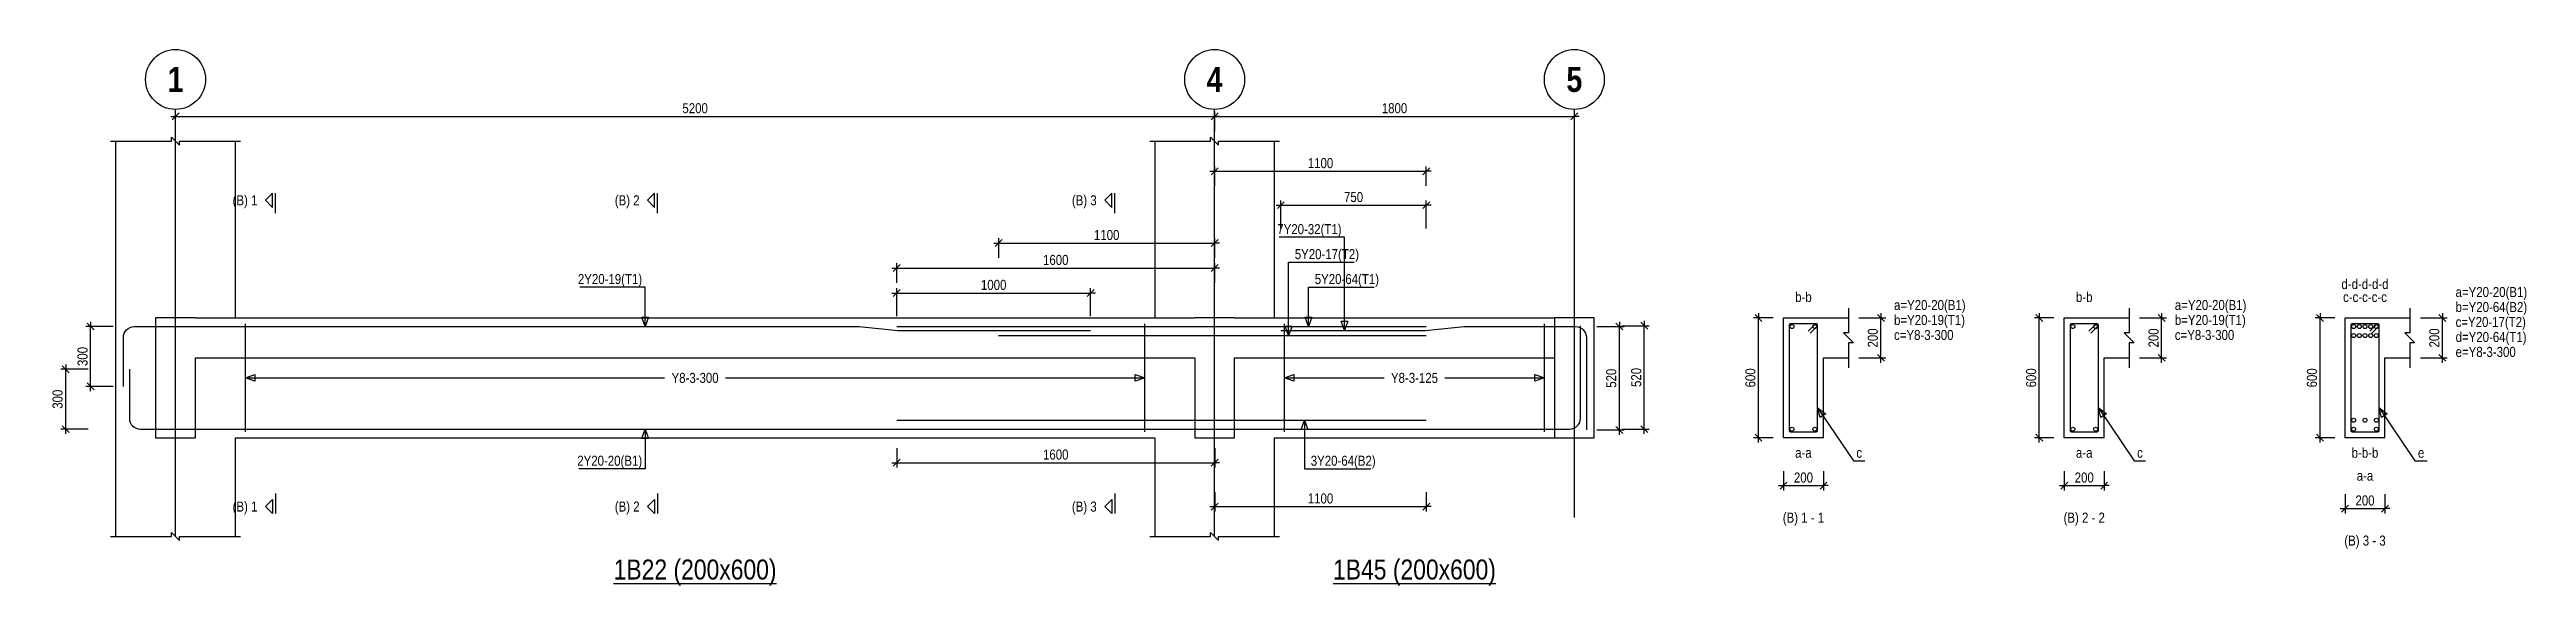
# Model space of a CAD drawing. Extents: x 0 to 206258, y -403073 to 0.
# Drawn here: x 46082 to 70873, y -291534 to -286164 of the extents above; entities that cross this region are included whole.
import ezdxf
from ezdxf.enums import TextEntityAlignment as Align
from ezdxf.lldxf.tags import DXFTag

# ---------------------------------------------------------------- set-up
doc = ezdxf.new("R2010")
doc.units = 0
doc.header["$LTSCALE"] = 1000
for name, color, linetype in [('Axis Circle(Dir 2)', 150, 'Continuous'), ('Axis Label(Dir 1)', 7, 'Continuous'), ('Axis Line(Dir 2)', 150, 'CENTER2'), ('Break Line', 5, 'Continuous'), ('Dimension Line', 5, 'Continuous'), ('Front Elevation Line', 40, 'Continuous'), ('Leader Line', 5, 'Continuous'), ('Link Line', 3, 'Continuous'), ('Rebar Label', 6, 'Continuous'), ('Rebar Line', 7, 'Continuous'), ('Section Label', 1, 'Continuous'), ('Section Line', 1, 'Continuous'), ('Top Rebar Label', 6, 'Continuous'), ('Top Rebar Line', 7, 'Continuous')]:
    doc.layers.add(name, color=color, linetype=linetype)
for name, color, linetype, true_color in [('Back Elevation Line', 191, 'HIDDEN2', 0xd4aaff), ('Beam Label(D)', 94, 'Continuous', 0x008100), ('Beam Line(D)', 112, 'Continuous', 0x00bd5e), ('Link Label', 94, 'Continuous', 0x008100)]:
    doc.layers.add(name, color=color, linetype=linetype, true_color=true_color)
doc.styles.add('Axis Label(Dir 1)', font='ARIALNB.TTF', dxfattribs={"height": 250})
doc.styles.add('Beam Label(D)', font='ARIALN.TTF', dxfattribs={"height": 200})
doc.styles.add('Dimension Text', font='ARIALN.TTF', dxfattribs={"height": 100})
doc.styles.add('Link Label', font='ARIALN.TTF', dxfattribs={"height": 100})
doc.styles.add('Rebar Label', font='ARIALN.TTF', dxfattribs={"height": 100})
doc.styles.add('Section Label', font='ARIALN.TTF', dxfattribs={"height": 100})
doc.styles.add('Top Rebar Label', font='ARIALN.TTF', dxfattribs={"height": 100})
tags = doc.linetypes.add('CENTER2', pattern=[1.125, 0.75, -0.125, 0.125, -0.125]).pattern_tags.tags
tags[10:11] = [DXFTag(74, 4), DXFTag(75, 0), DXFTag(340, '0'), DXFTag(46, 0.0), DXFTag(50, 0.0), DXFTag(44, 0.0), DXFTag(45, 0.0)]
tags[8:9] = [DXFTag(74, 4), DXFTag(75, 0), DXFTag(340, '0'), DXFTag(46, 0.0), DXFTag(50, 0.0), DXFTag(44, 0.0), DXFTag(45, 0.0)]
tags[6:7] = [DXFTag(74, 4), DXFTag(75, 0), DXFTag(340, '0'), DXFTag(46, 0.0), DXFTag(50, 0.0), DXFTag(44, 0.0), DXFTag(45, 0.0)]
tags[4:5] = [DXFTag(74, 4), DXFTag(75, 0), DXFTag(340, '0'), DXFTag(46, 0.0), DXFTag(50, 0.0), DXFTag(44, 0.0), DXFTag(45, 0.0)]
tags = doc.linetypes.add('HIDDEN2', pattern=[0.1875, 0.125, -0.0625]).pattern_tags.tags
tags[6:7] = [DXFTag(74, 4), DXFTag(75, 0), DXFTag(340, '0'), DXFTag(46, 0.0), DXFTag(50, 0.0), DXFTag(44, 0.0), DXFTag(45, 0.0)]
tags[4:5] = [DXFTag(74, 4), DXFTag(75, 0), DXFTag(340, '0'), DXFTag(46, 0.0), DXFTag(50, 0.0), DXFTag(44, 0.0), DXFTag(45, 0.0)]
doc.dimstyles.new('BEAM', dxfattribs={"dimtxt": 100, "dimasz": 30, "dimexe": 48.3, "dimexo": 103.5, "dimgap": 30, "dimtad": 1, "dimtoh": 1, "dimdec": 1, "dimlfac": 0.5, "dimdsep": 46, "dimtxsty": 'Dimension Text', "dimblk": 'PCDIM_TICK', "dimcen": 0.09, "dimclrd": 5, "dimclre": 5, "dimclrt": 5, "dimadec": 1, "dimazin": 0, "dimtp": 1, "dimtm": 1, "dimtfac": 1, "dimtdec": 4, "dimtofl": 0, "dimtmove": 0, "dimatfit": 3, "dimfxl": 1, "dimtolj": 1, "dimtzin": 0, "dimarcsym": 0})

msp = doc.modelspace()

# ---------------------------------------------------------------- texts
at = {"layer": 'Axis Label(Dir 1)', "transparency": 33554687, "style": 'Axis Label(Dir 1)'}
for s, p in [('1', (47343.647, -286464.284)), ('4', (57743.647, -286464.284)), ('5', (61343.647, -286464.284))]:
    msp.add_text(s, height=250, dxfattribs=at).set_placement(p, align=Align.MIDDLE_CENTER)
at = {"layer": 'Beam Label(D)', "transparency": 33554687, "style": 'Beam Label(D)'}
for s, p in [('%%U1B22 (200x600)', (52543.647, -291274.284)), ('%%U1B45 (200x600)', (59743.647, -291274.284))]:
    msp.add_text(s, height=200, dxfattribs=at).set_placement(p, align=Align.TOP_CENTER)
at = {"layer": 'Link Label', "transparency": 33554687, "style": 'Link Label'}
for s, p in [(' c=Y8-3-300', (64511.646, -289074.284)), (' c=Y8-3-300', (67321.885, -289074.284)), (' e=Y8-3-300', (70132.124, -289244.284)), ('c', (64166.646, -290254.284)), ('c', (66976.885, -290254.284)), ('e', (69787.124, -290254.284))]:
    msp.add_text(s, height=100, dxfattribs=at).set_placement(p)
for s, p in [('Y8-3-300', (52543.646, -289454.284)), ('Y8-3-125', (59743.647, -289454.284))]:
    msp.add_text(s, height=100, dxfattribs=at).set_placement(p, align=Align.MIDDLE_CENTER)
at = {"layer": 'Rebar Label', "transparency": 33554687, "style": 'Rebar Label'}
for s, p in [('d-d-d-d-d', (69257.124, -288594.284)), ('b-b', (63636.646, -288724.284)), ('b-b', (66446.885, -288724.284)), ('c-c-c-c-c', (69257.124, -288724.284)), ('a-a', (63636.646, -290284.284)), ('a-a', (66446.885, -290284.284)), ('b-b-b', (69257.124, -290284.284)), ('a-a', (69257.124, -290514.284))]:
    msp.add_text(s, height=100, dxfattribs=at).set_placement(p, align=Align.BOTTOM_CENTER)
for s, p in [(' a=Y20-20(B1)', (70132.124, -288644.284)), (' a=Y20-20(B1)', (64511.646, -288774.284)), (' a=Y20-20(B1)', (67321.885, -288774.284)), (' b=Y20-64(B2)', (70132.124, -288794.284)), (' 3Y20-64(B2)', (58673.647, -290334.284))]:
    msp.add_text(s, height=100, dxfattribs=at).set_placement(p)
msp.add_text(' 2Y20-20(B1)', height=100, dxfattribs=at).set_placement((52013.646, -290334.284), align=Align.RIGHT)
at = {"layer": 'Section Label', "transparency": 33554687, "style": 'Section Label'}
for s, p in [('(B) 1', (48162.936, -287674.994)), ('(B) 2', (51987.936, -287674.994)), ('(B) 3', (56562.935, -287674.994)), ('(B) 1', (48162.936, -290743.573)), ('(B) 2', (51987.936, -290743.573)), ('(B) 3', (56562.935, -290743.573))]:
    msp.add_text(s, height=100, dxfattribs=at).set_placement(p, align=Align.MIDDLE_RIGHT)
for s, p in [('(B) 1 - 1', (63636.646, -290934.284)), ('(B) 2 - 2', (66446.885, -290934.284)), ('(B) 3 - 3', (69257.124, -291164.284))]:
    msp.add_text(s, height=100, dxfattribs=at).set_placement(p, align=Align.BOTTOM_CENTER)
at = {"layer": 'Top Rebar Label', "transparency": 33554687, "style": 'Top Rebar Label'}
for s, p in [(' 7Y20-32(T1)', (59013.646, -288014.284)), (' 2Y20-19(T1)', (52013.646, -288514.284))]:
    msp.add_text(s, height=100, dxfattribs=at).set_placement(p, align=Align.RIGHT)
for s, p in [(' 5Y20-17(T2)', (58513.647, -288264.284)), (' 5Y20-64(T1)', (58713.647, -288514.284)), (' b=Y20-19(T1)', (64511.646, -288924.284)), (' b=Y20-19(T1)', (67321.885, -288924.284)), (' c=Y20-17(T2)', (70132.124, -288944.284)), (' d=Y20-64(T1)', (70132.124, -289094.284))]:
    msp.add_text(s, height=100, dxfattribs=at).set_placement(p)

# ---------------------------------------------------------------- blocks, each defined once
blk = doc.blocks.new('PCDIM_TICK')
at = {"layer": 'Dimension Line', "color": 0, "transparency": 33554687}
for p, q in [((1.15, 1.15), (-1.15, -1.15)), ((1.61, 0), (0, 0))]:
    blk.add_line(p, q, dxfattribs=at)
blk = doc.blocks.new('*U3606')
at = {"layer": 'Dimension Line', "color": 5, "true_color": 0x0000ff, "transparency": 16777216}
for p, q in [((54562, -288837), (54562, -288556)), ((56502, -288837), (56502, -288556)), ((54562, -288604), (56502, -288604))]:
    blk.add_line(p, q, dxfattribs=at)
at = {"layer": 'Dimension Line', "color": 5, "true_color": 0x0000ff, "transparency": 16777216, "xscale": 30, "yscale": 30, "rotation": 180.0000000000004}
blk.add_blockref('PCDIM_TICK', (54562, -288604), dxfattribs=at)
at = {"layer": 'Dimension Line', "color": 5, "true_color": 0x0000ff, "transparency": 16777216, "xscale": 30, "yscale": 30}
blk.add_blockref('PCDIM_TICK', (56502, -288604), dxfattribs=at)
at = {"layer": 'Dimension Line', "color": 5, "true_color": 0x0000ff, "transparency": 16777216, "insert": (55532, -288574), "char_height": 100, "width": 238.4, "attachment_point": 8, "style": 'Dimension Text'}
blk.add_mtext('1000', dxfattribs=at)
blk = doc.blocks.new('*U3607')
at = {"layer": 'Dimension Line', "color": 5, "true_color": 0x0000ff, "transparency": 16777216}
for p, q in [((54562, -288501), (54562, -288306)), ((57744, -288501), (57744, -288306)), ((54562, -288354), (57744, -288354))]:
    blk.add_line(p, q, dxfattribs=at)
at = {"layer": 'Dimension Line', "color": 5, "true_color": 0x0000ff, "transparency": 16777216, "xscale": 30, "yscale": 30, "rotation": 180.0000000000004}
blk.add_blockref('PCDIM_TICK', (54562, -288354), dxfattribs=at)
at = {"layer": 'Dimension Line', "color": 5, "true_color": 0x0000ff, "transparency": 16777216, "xscale": 30, "yscale": 30}
blk.add_blockref('PCDIM_TICK', (57744, -288354), dxfattribs=at)
at = {"layer": 'Dimension Line', "color": 5, "true_color": 0x0000ff, "transparency": 16777216, "insert": (56153, -288324), "char_height": 100, "width": 238.4, "attachment_point": 8, "style": 'Dimension Text'}
blk.add_mtext('1600', dxfattribs=at)
blk = doc.blocks.new('*U3608')
at = {"layer": 'Dimension Line', "color": 5, "true_color": 0x0000ff, "transparency": 16777216}
for p, q in [((55582, -288251), (55582, -288056)), ((57744, -288251), (57744, -288056)), ((55582, -288104), (57744, -288104))]:
    blk.add_line(p, q, dxfattribs=at)
at = {"layer": 'Dimension Line', "color": 5, "true_color": 0x0000ff, "transparency": 16777216, "xscale": 30, "yscale": 30, "rotation": 180.0000000000004}
blk.add_blockref('PCDIM_TICK', (55582, -288104), dxfattribs=at)
at = {"layer": 'Dimension Line', "color": 5, "true_color": 0x0000ff, "transparency": 16777216, "xscale": 30, "yscale": 30}
blk.add_blockref('PCDIM_TICK', (57744, -288104), dxfattribs=at)
at = {"layer": 'Dimension Line', "color": 5, "true_color": 0x0000ff, "transparency": 16777216, "insert": (56663, -288074), "char_height": 100, "width": 238.4, "attachment_point": 8, "style": 'Dimension Text'}
blk.add_mtext('1100', dxfattribs=at)
blk = doc.blocks.new('*U3609')
at = {"layer": 'Dimension Line', "color": 5, "true_color": 0x0000ff, "transparency": 16777216}
for p, q in [((54562, -290158), (54562, -290353)), ((57744, -290158), (57744, -290353)), ((54562, -290304), (57744, -290304))]:
    blk.add_line(p, q, dxfattribs=at)
at = {"layer": 'Dimension Line', "color": 5, "true_color": 0x0000ff, "transparency": 16777216, "xscale": 30, "yscale": 30, "rotation": 180.0000000000004}
blk.add_blockref('PCDIM_TICK', (54562, -290304), dxfattribs=at)
at = {"layer": 'Dimension Line', "color": 5, "true_color": 0x0000ff, "transparency": 16777216, "xscale": 30, "yscale": 30}
blk.add_blockref('PCDIM_TICK', (57744, -290304), dxfattribs=at)
at = {"layer": 'Dimension Line', "color": 5, "true_color": 0x0000ff, "transparency": 16777216, "insert": (56153, -290274), "char_height": 100, "width": 238.4, "attachment_point": 8, "style": 'Dimension Text'}
blk.add_mtext('1600', dxfattribs=at)
blk = doc.blocks.new('*U3610')
at = {"layer": 'Dimension Line', "color": 5, "true_color": 0x0000ff, "transparency": 16777216}
for p, q in [((46718, -288940), (46445, -288940)), ((46494, -289540), (46494, -288940)), ((46718, -289540), (46445, -289540))]:
    blk.add_line(p, q, dxfattribs=at)
at = {"layer": 'Dimension Line', "color": 5, "true_color": 0x0000ff, "transparency": 16777216, "xscale": 30, "yscale": 30}
for p, rotation in [((46494, -288940), 89.99999999999447), ((46494, -289540), 269.9999999999834)]:
    blk.add_blockref('PCDIM_TICK', p, dxfattribs=dict(at, rotation=rotation))
at = {"layer": 'Dimension Line', "color": 5, "true_color": 0x0000ff, "transparency": 16777216, "insert": (46464, -289240), "char_height": 100, "width": 181.5, "attachment_point": 8, "rotation": 90, "style": 'Dimension Text'}
blk.add_mtext('300', dxfattribs=at)
blk = doc.blocks.new('*U3611')
at = {"layer": 'Dimension Line', "color": 5, "true_color": 0x0000ff, "transparency": 16777216}
for p, q in [((46468, -289368), (46195, -289368)), ((46244, -289968), (46244, -289368)), ((46468, -289968), (46195, -289968))]:
    blk.add_line(p, q, dxfattribs=at)
at = {"layer": 'Dimension Line', "color": 5, "true_color": 0x0000ff, "transparency": 16777216, "xscale": 30, "yscale": 30}
for p, rotation in [((46244, -289368), 89.99999999999447), ((46244, -289968), 269.9999999999834)]:
    blk.add_blockref('PCDIM_TICK', p, dxfattribs=dict(at, rotation=rotation))
at = {"layer": 'Dimension Line', "color": 5, "true_color": 0x0000ff, "transparency": 16777216, "insert": (46214, -289668), "char_height": 100, "width": 181.5, "attachment_point": 8, "rotation": 90, "style": 'Dimension Text'}
blk.add_mtext('300', dxfattribs=at)
blk = doc.blocks.new('*U3612')
at = {"layer": 'Dimension Line', "color": 5, "true_color": 0x0000ff, "transparency": 16777216}
for p, q in [((47344, -286981), (47344, -286786)), ((57744, -286981), (57744, -286786)), ((47344, -286834), (57744, -286834))]:
    blk.add_line(p, q, dxfattribs=at)
at = {"layer": 'Dimension Line', "color": 5, "true_color": 0x0000ff, "transparency": 16777216, "xscale": 30, "yscale": 30, "rotation": 180.0000000000004}
blk.add_blockref('PCDIM_TICK', (47344, -286834), dxfattribs=at)
at = {"layer": 'Dimension Line', "color": 5, "true_color": 0x0000ff, "transparency": 16777216, "xscale": 30, "yscale": 30}
blk.add_blockref('PCDIM_TICK', (57744, -286834), dxfattribs=at)
at = {"layer": 'Dimension Line', "color": 5, "true_color": 0x0000ff, "transparency": 16777216, "insert": (52544, -286804), "char_height": 100, "width": 245.98, "attachment_point": 8, "style": 'Dimension Text'}
blk.add_mtext('5200', dxfattribs=at)
blk = doc.blocks.new('*U3622')
at = {"layer": 'Dimension Line', "color": 5, "true_color": 0x0000ff, "transparency": 16777216}
for p, q in [((58406, -287957), (58406, -287676)), ((58406, -287724), (59862, -287724)), ((59862, -287957), (59862, -287676))]:
    blk.add_line(p, q, dxfattribs=at)
at = {"layer": 'Dimension Line', "color": 5, "true_color": 0x0000ff, "transparency": 16777216, "xscale": 30, "yscale": 30, "rotation": 180.0000000000004}
blk.add_blockref('PCDIM_TICK', (58406, -287724), dxfattribs=at)
at = {"layer": 'Dimension Line', "color": 5, "true_color": 0x0000ff, "transparency": 16777216, "xscale": 30, "yscale": 30}
blk.add_blockref('PCDIM_TICK', (59862, -287724), dxfattribs=at)
at = {"layer": 'Dimension Line', "color": 5, "true_color": 0x0000ff, "transparency": 16777216, "insert": (59134, -287694), "char_height": 100, "width": 180.83, "attachment_point": 8, "style": 'Dimension Text'}
blk.add_mtext('750', dxfattribs=at)
blk = doc.blocks.new('*U3623')
at = {"layer": 'Dimension Line', "color": 5, "true_color": 0x0000ff, "transparency": 16777216}
for p, q in [((57744, -287531), (57744, -287336)), ((57744, -287384), (59862, -287384)), ((59862, -287531), (59862, -287336))]:
    blk.add_line(p, q, dxfattribs=at)
at = {"layer": 'Dimension Line', "color": 5, "true_color": 0x0000ff, "transparency": 16777216, "xscale": 30, "yscale": 30, "rotation": 180.0000000000004}
blk.add_blockref('PCDIM_TICK', (57744, -287384), dxfattribs=at)
at = {"layer": 'Dimension Line', "color": 5, "true_color": 0x0000ff, "transparency": 16777216, "xscale": 30, "yscale": 30}
blk.add_blockref('PCDIM_TICK', (59862, -287384), dxfattribs=at)
at = {"layer": 'Dimension Line', "color": 5, "true_color": 0x0000ff, "transparency": 16777216, "insert": (58803, -287354), "char_height": 100, "width": 238.4, "attachment_point": 8, "style": 'Dimension Text'}
blk.add_mtext('1100', dxfattribs=at)
blk = doc.blocks.new('*U3624')
at = {"layer": 'Dimension Line', "color": 5, "true_color": 0x0000ff, "transparency": 16777216}
for p, q in [((57744, -290598), (57744, -290793)), ((57744, -290744), (59862, -290744)), ((59862, -290598), (59862, -290793))]:
    blk.add_line(p, q, dxfattribs=at)
at = {"layer": 'Dimension Line', "color": 5, "true_color": 0x0000ff, "transparency": 16777216, "xscale": 30, "yscale": 30, "rotation": 180.0000000000004}
blk.add_blockref('PCDIM_TICK', (57744, -290744), dxfattribs=at)
at = {"layer": 'Dimension Line', "color": 5, "true_color": 0x0000ff, "transparency": 16777216, "xscale": 30, "yscale": 30}
blk.add_blockref('PCDIM_TICK', (59862, -290744), dxfattribs=at)
at = {"layer": 'Dimension Line', "color": 5, "true_color": 0x0000ff, "transparency": 16777216, "insert": (58803, -290714), "char_height": 100, "width": 238.4, "attachment_point": 8, "style": 'Dimension Text'}
blk.add_mtext('1100', dxfattribs=at)
blk = doc.blocks.new('*U3625')
at = {"layer": 'Dimension Line', "color": 5, "true_color": 0x0000ff, "transparency": 16777216}
for p, q in [((61569, -288940), (61842, -288940)), ((61794, -289976), (61794, -288940)), ((61569, -289976), (61842, -289976))]:
    blk.add_line(p, q, dxfattribs=at)
at = {"layer": 'Dimension Line', "color": 5, "true_color": 0x0000ff, "transparency": 16777216, "xscale": 30, "yscale": 30}
for p, rotation in [((61794, -288940), 89.99999999999447), ((61794, -289976), 269.9999999999834)]:
    blk.add_blockref('PCDIM_TICK', p, dxfattribs=dict(at, rotation=rotation))
at = {"layer": 'Dimension Line', "color": 5, "true_color": 0x0000ff, "transparency": 16777216, "insert": (61764, -289458), "char_height": 100, "width": 181.5, "attachment_point": 8, "rotation": 90, "style": 'Dimension Text'}
blk.add_mtext('520', dxfattribs=at)
blk = doc.blocks.new('*U3626')
at = {"layer": 'Dimension Line', "color": 5, "true_color": 0x0000ff, "transparency": 16777216}
for p, q in [((61819, -288932), (62092, -288932)), ((62044, -289968), (62044, -288932)), ((61819, -289968), (62092, -289968))]:
    blk.add_line(p, q, dxfattribs=at)
at = {"layer": 'Dimension Line', "color": 5, "true_color": 0x0000ff, "transparency": 16777216, "xscale": 30, "yscale": 30}
for p, rotation in [((62044, -288932), 89.99999999999447), ((62044, -289968), 269.9999999999834)]:
    blk.add_blockref('PCDIM_TICK', p, dxfattribs=dict(at, rotation=rotation))
at = {"layer": 'Dimension Line', "color": 5, "true_color": 0x0000ff, "transparency": 16777216, "insert": (62014, -289450), "char_height": 100, "width": 181.5, "attachment_point": 8, "rotation": 90, "style": 'Dimension Text'}
blk.add_mtext('520', dxfattribs=at)
blk = doc.blocks.new('*U3627')
at = {"layer": 'Dimension Line', "color": 5, "true_color": 0x0000ff, "transparency": 16777216}
for p, q in [((57744, -286981), (57744, -286786)), ((61344, -286981), (61344, -286786)), ((57744, -286834), (61344, -286834))]:
    blk.add_line(p, q, dxfattribs=at)
at = {"layer": 'Dimension Line', "color": 5, "true_color": 0x0000ff, "transparency": 16777216, "xscale": 30, "yscale": 30, "rotation": 180.0000000000004}
blk.add_blockref('PCDIM_TICK', (57744, -286834), dxfattribs=at)
at = {"layer": 'Dimension Line', "color": 5, "true_color": 0x0000ff, "transparency": 16777216, "xscale": 30, "yscale": 30}
blk.add_blockref('PCDIM_TICK', (61344, -286834), dxfattribs=at)
at = {"layer": 'Dimension Line', "color": 5, "true_color": 0x0000ff, "transparency": 16777216, "insert": (59544, -286804), "char_height": 100, "width": 238.4, "attachment_point": 8, "style": 'Dimension Text'}
blk.add_mtext('1800', dxfattribs=at)
blk = doc.blocks.new('*U3613')
at = {"layer": 'Dimension Line', "color": 5, "true_color": 0x0000ff, "transparency": 16777216}
for p, q in [((64190, -288854), (64460, -288854)), ((64412, -289254), (64412, -288854)), ((64190, -289254), (64460, -289254))]:
    blk.add_line(p, q, dxfattribs=at)
at = {"layer": 'Dimension Line', "color": 5, "true_color": 0x0000ff, "transparency": 16777216, "xscale": 30, "yscale": 30}
for p, rotation in [((64412, -288854), 89.99999999999447), ((64412, -289254), 269.9999999999834)]:
    blk.add_blockref('PCDIM_TICK', p, dxfattribs=dict(at, rotation=rotation))
at = {"layer": 'Dimension Line', "color": 5, "true_color": 0x0000ff, "transparency": 16777216, "insert": (64382, -289054), "char_height": 100, "width": 182.77, "attachment_point": 8, "rotation": 90, "style": 'Dimension Text'}
blk.add_mtext('200', dxfattribs=at)
blk = doc.blocks.new('*U3614')
at = {"layer": 'Dimension Line', "color": 5, "true_color": 0x0000ff, "transparency": 16777216}
for p, q in [((63333, -288854), (63138, -288854)), ((63187, -290054), (63187, -288854)), ((63333, -290054), (63138, -290054))]:
    blk.add_line(p, q, dxfattribs=at)
at = {"layer": 'Dimension Line', "color": 5, "true_color": 0x0000ff, "transparency": 16777216, "xscale": 30, "yscale": 30}
for p, rotation in [((63187, -288854), 89.99999999999447), ((63187, -290054), 269.9999999999834)]:
    blk.add_blockref('PCDIM_TICK', p, dxfattribs=dict(at, rotation=rotation))
at = {"layer": 'Dimension Line', "color": 5, "true_color": 0x0000ff, "transparency": 16777216, "insert": (63157, -289454), "char_height": 100, "width": 181.97, "attachment_point": 8, "rotation": 90, "style": 'Dimension Text'}
blk.add_mtext('600', dxfattribs=at)
blk = doc.blocks.new('*U3615')
at = {"layer": 'Dimension Line', "color": 5, "true_color": 0x0000ff, "transparency": 16777216}
for p, q in [((63437, -290388), (63437, -290583)), ((63437, -290534), (63837, -290534)), ((63837, -290388), (63837, -290583))]:
    blk.add_line(p, q, dxfattribs=at)
at = {"layer": 'Dimension Line', "color": 5, "true_color": 0x0000ff, "transparency": 16777216, "xscale": 30, "yscale": 30, "rotation": 180.0000000000004}
blk.add_blockref('PCDIM_TICK', (63437, -290534), dxfattribs=at)
at = {"layer": 'Dimension Line', "color": 5, "true_color": 0x0000ff, "transparency": 16777216, "xscale": 30, "yscale": 30}
blk.add_blockref('PCDIM_TICK', (63837, -290534), dxfattribs=at)
at = {"layer": 'Dimension Line', "color": 5, "true_color": 0x0000ff, "transparency": 16777216, "insert": (63637, -290504), "char_height": 100, "width": 182.77, "attachment_point": 8, "style": 'Dimension Text'}
blk.add_mtext('200', dxfattribs=at)
blk = doc.blocks.new('*U3616')
at = {"layer": 'Dimension Line', "color": 5, "true_color": 0x0000ff, "transparency": 16777216}
for p, q in [((67000, -288854), (67270, -288854)), ((67222, -289254), (67222, -288854)), ((67000, -289254), (67270, -289254))]:
    blk.add_line(p, q, dxfattribs=at)
at = {"layer": 'Dimension Line', "color": 5, "true_color": 0x0000ff, "transparency": 16777216, "xscale": 30, "yscale": 30}
for p, rotation in [((67222, -288854), 89.99999999999447), ((67222, -289254), 269.9999999999834)]:
    blk.add_blockref('PCDIM_TICK', p, dxfattribs=dict(at, rotation=rotation))
at = {"layer": 'Dimension Line', "color": 5, "true_color": 0x0000ff, "transparency": 16777216, "insert": (67192, -289054), "char_height": 100, "width": 182.77, "attachment_point": 8, "rotation": 90, "style": 'Dimension Text'}
blk.add_mtext('200', dxfattribs=at)
blk = doc.blocks.new('*U3617')
at = {"layer": 'Dimension Line', "color": 5, "true_color": 0x0000ff, "transparency": 16777216}
for p, q in [((66143, -288854), (65949, -288854)), ((65997, -290054), (65997, -288854)), ((66143, -290054), (65949, -290054))]:
    blk.add_line(p, q, dxfattribs=at)
at = {"layer": 'Dimension Line', "color": 5, "true_color": 0x0000ff, "transparency": 16777216, "xscale": 30, "yscale": 30}
for p, rotation in [((65997, -288854), 89.99999999999447), ((65997, -290054), 269.9999999999834)]:
    blk.add_blockref('PCDIM_TICK', p, dxfattribs=dict(at, rotation=rotation))
at = {"layer": 'Dimension Line', "color": 5, "true_color": 0x0000ff, "transparency": 16777216, "insert": (65967, -289454), "char_height": 100, "width": 181.97, "attachment_point": 8, "rotation": 90, "style": 'Dimension Text'}
blk.add_mtext('600', dxfattribs=at)
blk = doc.blocks.new('*U3618')
at = {"layer": 'Dimension Line', "color": 5, "true_color": 0x0000ff, "transparency": 16777216}
for p, q in [((66247, -290388), (66247, -290583)), ((66247, -290534), (66647, -290534)), ((66647, -290388), (66647, -290583))]:
    blk.add_line(p, q, dxfattribs=at)
at = {"layer": 'Dimension Line', "color": 5, "true_color": 0x0000ff, "transparency": 16777216, "xscale": 30, "yscale": 30, "rotation": 180.0000000000004}
blk.add_blockref('PCDIM_TICK', (66247, -290534), dxfattribs=at)
at = {"layer": 'Dimension Line', "color": 5, "true_color": 0x0000ff, "transparency": 16777216, "xscale": 30, "yscale": 30}
blk.add_blockref('PCDIM_TICK', (66647, -290534), dxfattribs=at)
at = {"layer": 'Dimension Line', "color": 5, "true_color": 0x0000ff, "transparency": 16777216, "insert": (66447, -290504), "char_height": 100, "width": 182.77, "attachment_point": 8, "style": 'Dimension Text'}
blk.add_mtext('200', dxfattribs=at)
blk = doc.blocks.new('*U3619')
at = {"layer": 'Dimension Line', "color": 5, "true_color": 0x0000ff, "transparency": 16777216}
for p, q in [((69811, -288854), (70080, -288854)), ((70032, -289254), (70032, -288854)), ((69811, -289254), (70080, -289254))]:
    blk.add_line(p, q, dxfattribs=at)
at = {"layer": 'Dimension Line', "color": 5, "true_color": 0x0000ff, "transparency": 16777216, "xscale": 30, "yscale": 30}
for p, rotation in [((70032, -288854), 89.99999999999447), ((70032, -289254), 269.9999999999834)]:
    blk.add_blockref('PCDIM_TICK', p, dxfattribs=dict(at, rotation=rotation))
at = {"layer": 'Dimension Line', "color": 5, "true_color": 0x0000ff, "transparency": 16777216, "insert": (70002, -289054), "char_height": 100, "width": 182.77, "attachment_point": 8, "rotation": 90, "style": 'Dimension Text'}
blk.add_mtext('200', dxfattribs=at)
blk = doc.blocks.new('*U3620')
at = {"layer": 'Dimension Line', "color": 5, "true_color": 0x0000ff, "transparency": 16777216}
for p, q in [((68954, -288854), (68759, -288854)), ((68807, -290054), (68807, -288854)), ((68954, -290054), (68759, -290054))]:
    blk.add_line(p, q, dxfattribs=at)
at = {"layer": 'Dimension Line', "color": 5, "true_color": 0x0000ff, "transparency": 16777216, "xscale": 30, "yscale": 30}
for p, rotation in [((68807, -288854), 89.99999999999447), ((68807, -290054), 269.9999999999834)]:
    blk.add_blockref('PCDIM_TICK', p, dxfattribs=dict(at, rotation=rotation))
at = {"layer": 'Dimension Line', "color": 5, "true_color": 0x0000ff, "transparency": 16777216, "insert": (68777, -289454), "char_height": 100, "width": 181.97, "attachment_point": 8, "rotation": 90, "style": 'Dimension Text'}
blk.add_mtext('600', dxfattribs=at)
blk = doc.blocks.new('*U3621')
at = {"layer": 'Dimension Line', "color": 5, "true_color": 0x0000ff, "transparency": 16777216}
for p, q in [((69057, -290618), (69057, -290813)), ((69057, -290764), (69457, -290764)), ((69457, -290618), (69457, -290813))]:
    blk.add_line(p, q, dxfattribs=at)
at = {"layer": 'Dimension Line', "color": 5, "true_color": 0x0000ff, "transparency": 16777216, "xscale": 30, "yscale": 30, "rotation": 180.0000000000004}
blk.add_blockref('PCDIM_TICK', (69057, -290764), dxfattribs=at)
at = {"layer": 'Dimension Line', "color": 5, "true_color": 0x0000ff, "transparency": 16777216, "xscale": 30, "yscale": 30}
blk.add_blockref('PCDIM_TICK', (69457, -290764), dxfattribs=at)
at = {"layer": 'Dimension Line', "color": 5, "true_color": 0x0000ff, "transparency": 16777216, "insert": (69257, -290734), "char_height": 100, "width": 182.77, "attachment_point": 8, "style": 'Dimension Text'}
blk.add_mtext('200', dxfattribs=at)

# ---------------------------------------------------------------- dimensions: what is measured, and where the dimension line sits
at = {"layer": 'Dimension Line', "transparency": 33554687}
for base, p1, p2, text, picture, middle in [((52543.647, -286834.284), (47343.647, -287084.284), (57743.647, -287084.284), '5200', '*U3612', (52543.647, -286834.284)), ((59543.647, -286834.284), (57743.647, -287084.284), (61343.647, -287084.284), '1800', '*U3627', (59543.647, -286834.284)), ((58802.646, -287384.284), (57743.646, -287634.284), (59861.647, -287634.284), '1100', '*U3623', (58802.646, -287384.284)), ((59133.646, -287724.284), (58405.646, -288060.284), (59861.647, -288060.284), '750', '*U3622', (59133.646, -287724.284)), ((56662.646, -288104.284), (55581.647, -288354.284), (57743.646, -288354.284), '1100', '*U3608', (56662.646, -288104.284)), ((56152.646, -288354.284), (54561.647, -288604.284), (57743.646, -288604.284), '1600', '*U3607', (56152.646, -288354.284)), ((55531.647, -288604.284), (54561.647, -288940.284), (56501.647, -288940.284), '1000', '*U3606', (55531.647, -288604.284)), ((56152.646, -290304.284), (54561.647, -290054.284), (57743.646, -290054.284), '1600', '*U3609', (56152.646, -290304.284)), ((63636.646, -290534.284), (63436.646, -290284.284), (63836.646, -290284.284), '200', '*U3615', (63636.646, -290534.284)), ((66446.885, -290534.284), (66246.885, -290284.284), (66646.885, -290284.284), '200', '*U3618', (66446.885, -290534.284)), ((58802.646, -290744.284), (57743.646, -290494.284), (59861.647, -290494.284), '1100', '*U3624', (58802.646, -290744.284)), ((69257.124, -290764.284), (69057.124, -290514.284), (69457.124, -290514.284), '200', '*U3621', (69257.124, -290764.284))]:
    dim = msp.add_linear_dim(base=base, p1=p1, p2=p2, text=text, dimstyle='BEAM', override={"dimscale": 1, "dimtxt": 100, "dimasz": 30, "dimexe": 48.3, "dimexo": 103.5, "dimgap": 30, "dimtad": 1, "dimtih": 0, "dimdec": 1, "dimlfac": 0.5, "dimzin": 8, "dimlunit": 2, "dimpost": '', "dimtxsty": 'Dimension Text', "dimblk": 'PCDIM_TICK', "dimse1": 0, "dimse2": 0, "dimsd2": 0, "dimclrd": 5, "dimclre": 5, "dimclrt": 5, "dimaunit": 0, "dimadec": 1, "dimazin": 0, "dimtol": 0, "dimtp": 1, "dimtm": 1, "dimtmove": 0}, dxfattribs=at)
    dim.commit()
    dim.dimension.update_dxf_attribs({"geometry": picture, "text_midpoint": middle})
for base, p1, p2, text, picture, middle in [((63186.646, -289454.284), (63436.646, -290054.284), (63436.646, -288854.284), '600', '*U3614', (63186.646, -289454.284)), ((64411.646, -289054.284), (64086.646, -289254.284), (64086.646, -288854.284), '200', '*U3613', (64411.646, -289054.284)), ((65996.885, -289454.284), (66246.885, -290054.284), (66246.885, -288854.284), '600', '*U3617', (65996.885, -289454.284)), ((67221.885, -289054.284), (66896.885, -289254.284), (66896.885, -288854.284), '200', '*U3616', (67221.885, -289054.284)), ((68807.124, -289454.284), (69057.124, -290054.284), (69057.124, -288854.284), '600', '*U3620', (68807.124, -289454.284)), ((70032.124, -289054.284), (69707.124, -289254.284), (69707.124, -288854.284), '200', '*U3619', (70032.124, -289054.284)), ((46493.647, -289240.284), (46821.647, -289540.284), (46821.647, -288940.284), '300', '*U3610', (46493.647, -289240.284)), ((61793.646, -289458.284), (61465.646, -289976.284), (61465.646, -288940.284), '520', '*U3625', (61793.646, -289458.284)), ((62043.646, -289450.284), (61715.646, -289968.284), (61715.646, -288932.284), '520', '*U3626', (62043.646, -289450.284)), ((46243.647, -289668.284), (46571.647, -289968.284), (46571.647, -289368.284), '300', '*U3611', (46243.647, -289668.284))]:
    dim = msp.add_linear_dim(base=base, p1=p1, p2=p2, angle=90, text=text, dimstyle='BEAM', override={"dimscale": 1, "dimtxt": 100, "dimasz": 30, "dimexe": 48.3, "dimexo": 103.5, "dimgap": 30, "dimtad": 1, "dimtih": 0, "dimdec": 1, "dimlfac": 0.5, "dimzin": 8, "dimlunit": 2, "dimpost": '', "dimtxsty": 'Dimension Text', "dimblk": 'PCDIM_TICK', "dimse1": 0, "dimse2": 0, "dimsd2": 0, "dimclrd": 5, "dimclre": 5, "dimclrt": 5, "dimaunit": 0, "dimadec": 1, "dimazin": 0, "dimtol": 0, "dimtp": 1, "dimtm": 1, "dimtmove": 0}, dxfattribs=at)
    dim.commit()
    dim.dimension.update_dxf_attribs({"geometry": picture, "text_midpoint": middle})

# ---------------------------------------------------------------- linework, layer by layer
at = {"layer": 'Axis Circle(Dir 2)', "transparency": 33554687}
for centre in [(47343.647, -286464.284), (57743.647, -286464.284), (61343.647, -286464.284)]:
    msp.add_circle(centre, 300, dxfattribs=at)
at = {"layer": 'Axis Line(Dir 2)', "transparency": 33554687}
for points in [[(47343.647, -291044.284), (47343.647, -286764.284)], [(57743.647, -291044.284), (57743.647, -286764.284)], [(61343.647, -290854.284), (61343.647, -286764.284)]]:
    msp.add_lwpolyline(points, dxfattribs=at)
at = {"layer": 'Back Elevation Line', "transparency": 33554687}
for points in [[(47543.647, -288854.284), (47143.647, -288854.284)], [(47143.647, -288854.284), (47143.647, -290054.284)], [(47543.647, -288854.284), (57543.647, -288854.284)], [(57943.647, -288854.284), (57543.647, -288854.284)], [(57943.647, -288854.284), (61143.647, -288854.284)], [(61543.647, -288854.284), (61143.647, -288854.284)], [(61543.647, -288854.284), (61143.647, -288854.284)], [(61543.647, -290054.284), (61543.647, -288854.284)], [(61543.647, -290054.284), (61543.647, -288854.284)], [(47543.647, -290054.284), (47543.647, -289254.284)], [(47543.647, -289254.284), (57543.647, -289254.284)], [(57543.646, -289254.284), (57543.647, -290054.284)], [(57943.647, -290054.284), (57943.647, -289254.284)], [(57943.647, -289254.284), (61143.647, -289254.284)], [(61143.647, -289254.284), (61143.647, -290054.284)], [(61143.647, -289254.284), (61143.647, -290054.284)], [(47143.647, -290054.284), (47543.647, -290054.284)], [(57543.647, -290054.284), (57943.647, -290054.284)], [(61143.647, -290054.284), (61543.647, -290054.284)], [(61143.647, -290054.284), (61543.647, -290054.284)]]:
    msp.add_lwpolyline(points, dxfattribs=at)
at = {"layer": 'Beam Line(D)', "transparency": 33554687}
for points in [[(46743.647, -287084.284), (46743.647, -288854.284)], [(47943.647, -288854.284), (47943.647, -287084.284)], [(57143.647, -287084.284), (57143.647, -288854.284)], [(58343.647, -288854.284), (58343.647, -287084.284)], [(46743.647, -288854.284), (46743.647, -291044.284)], [(47943.647, -288854.284), (57143.647, -288854.284)], [(58343.647, -288854.284), (61143.647, -288854.284)], [(61543.647, -288854.284), (61143.647, -288854.284)], [(61543.647, -290054.284), (61543.647, -288854.284)], [(63436.646, -288854.284), (63836.646, -288854.284)], [(63836.646, -290054.284), (63436.646, -290054.284), (63436.646, -288854.284)], [(63836.646, -288854.284), (63836.646, -288854.284)], [(63836.646, -288854.284), (64086.646, -288854.284)], [(66246.885, -288854.284), (66646.885, -288854.284)], [(66646.885, -290054.284), (66246.885, -290054.284), (66246.885, -288854.284)], [(66646.885, -288854.284), (66646.885, -288854.284)], [(66646.885, -288854.284), (66896.885, -288854.284)], [(69057.124, -288854.284), (69457.124, -288854.284)], [(69457.124, -290054.284), (69057.124, -290054.284), (69057.124, -288854.284)], [(69457.124, -288854.284), (69457.124, -288854.284)], [(69457.124, -288854.284), (69707.124, -288854.284)], [(63836.646, -290054.284), (63836.646, -289254.284), (64086.646, -289254.284)], [(66646.885, -290054.284), (66646.885, -289254.284), (66896.885, -289254.284)], [(69457.124, -290054.284), (69457.124, -289254.284), (69707.124, -289254.284)], [(47943.647, -291044.284), (47943.647, -290054.284)], [(47943.647, -290054.284), (57143.647, -290054.284)], [(57143.647, -290054.284), (57143.647, -291044.284)], [(58343.647, -291044.284), (58343.647, -290054.284)], [(58343.647, -290054.284), (61143.647, -290054.284)], [(61143.647, -290054.284), (61543.647, -290054.284)]]:
    msp.add_lwpolyline(points, dxfattribs=at)
at = {"layer": 'Break Line', "transparency": 33554687}
for points in [[(46693.647, -287084.284), (47303.647, -287084.284), (47303.647, -287044.284), (47383.647, -287124.284), (47383.647, -287084.284), (47993.647, -287084.284)], [(57093.647, -287084.284), (57703.647, -287084.284), (57703.647, -287044.284), (57783.647, -287124.284), (57783.647, -287084.284), (58393.647, -287084.284)], [(64086.646, -288754.284), (64086.646, -289004.284), (64036.646, -289004.284), (64136.646, -289104.284), (64086.646, -289104.284), (64086.646, -289354.284)], [(66896.885, -288754.284), (66896.885, -289004.284), (66846.885, -289004.284), (66946.885, -289104.284), (66896.885, -289104.284), (66896.885, -289354.284)], [(69707.124, -288754.284), (69707.124, -289004.284), (69657.124, -289004.284), (69757.124, -289104.284), (69707.124, -289104.284), (69707.124, -289354.284)], [(46693.647, -291044.284), (47303.647, -291044.284), (47303.647, -291004.284), (47383.647, -291084.284), (47383.647, -291044.284), (47993.647, -291044.284)], [(57093.647, -291044.284), (57703.647, -291044.284), (57703.647, -291004.284), (57783.647, -291084.284), (57783.647, -291044.284), (58393.647, -291044.284)]]:
    msp.add_lwpolyline(points, dxfattribs=at)
at = {"layer": 'Front Elevation Line', "transparency": 33554687}
for points in [[(61543.647, -288854.284), (61143.647, -288854.284)], [(61143.647, -288854.284), (61143.647, -290054.284)], [(61543.647, -290054.284), (61543.647, -288854.284)], [(61143.647, -290054.284), (61543.647, -290054.284)]]:
    msp.add_lwpolyline(points, dxfattribs=at)
at = {"layer": 'Leader Line', "transparency": 33554687}
for points in [[(59043.647, -288980.284), (59043.646, -288044.284), (58388.655, -288044.284)], [(58483.647, -289030.284), (58483.647, -288294.284), (59138.638, -288294.284)], [(52043.646, -288940.284), (52043.646, -288544.284), (51388.655, -288544.284)], [(58683.647, -288940.284), (58683.647, -288544.284), (59338.638, -288544.284)], [(52009.444, -288846.314), (52077.848, -288846.314), (52043.646, -288940.284), (52009.444, -288846.314)], [(58449.445, -288936.314), (58517.849, -288936.314), (58483.647, -289030.284), (58449.445, -288936.314)], [(58649.445, -288846.314), (58717.849, -288846.314), (58683.647, -288940.284), (58649.445, -288846.314)], [(59009.445, -288886.314), (59077.849, -288886.314), (59043.647, -288980.284), (59009.445, -288886.314)], [(48043.647, -289454.284), (48137.616, -289420.082), (48137.616, -289488.486), (48043.647, -289454.284), (52239.002, -289454.284)], [(52848.29, -289454.284), (57043.646, -289454.284), (56949.677, -289488.486), (56949.677, -289420.082), (57043.646, -289454.284)], [(58443.647, -289454.284), (58537.616, -289420.082), (58537.616, -289488.486), (58443.647, -289454.284), (59439.003, -289454.284)], [(60048.291, -289454.284), (61043.646, -289454.284), (60949.677, -289488.486), (60949.677, -289420.082), (61043.646, -289454.284)], [(63859.587, -289813.009), (63802.903, -289851.298), (63778.647, -289754.284), (63859.587, -289813.009)], [(63778.647, -289754.284), (64136.646, -290284.284), (64249.776, -290284.284)], [(66669.826, -289813.009), (66613.141, -289851.297), (66588.885, -289754.284), (66669.826, -289813.009)], [(66588.885, -289754.284), (66946.885, -290284.284), (67060.014, -290284.284)], [(69480.064, -289813.008), (69423.38, -289851.297), (69399.123, -289754.283), (69480.064, -289813.008)], [(69399.123, -289754.283), (69757.124, -290284.284), (69877.935, -290284.284)], [(52043.646, -289968.284), (52043.646, -290364.284), (51380.973, -290364.284)], [(52077.848, -290062.253), (52009.444, -290062.253), (52043.646, -289968.284), (52077.848, -290062.253)], [(58677.849, -289972.253), (58609.445, -289972.253), (58643.647, -289878.284), (58677.849, -289972.253)], [(58643.647, -289878.284), (58643.647, -290364.284), (59306.32, -290364.284)]]:
    msp.add_lwpolyline(points, dxfattribs=at)
at = {"layer": 'Link Line', "transparency": 33554687}
for p, q in [((48043.647, -289996.284), (48043.647, -288912.284)), ((57043.646, -289996.284), (57043.646, -288912.284)), ((58443.647, -289996.284), (58443.647, -288912.284)), ((61043.646, -289996.284), (61043.646, -288912.284))]:
    msp.add_line(p, q, dxfattribs=at)
for points in [[(63703.835, -289006.894), (63774.546, -288936.183, 0.668178638), (63764.646, -288912.284), (63508.646, -288912.284, 0.414213562), (63494.646, -288926.284), (63494.646, -289982.284, 0.414213562), (63508.646, -289996.284), (63764.646, -289996.284, 0.414213562), (63778.646, -289982.284), (63778.646, -288926.284, 0.668178638), (63754.747, -288916.384), (63684.036, -288987.095)], [(66514.074, -289006.894), (66584.784, -288936.183, 0.668178638), (66574.885, -288912.284), (66318.885, -288912.284, 0.414213562), (66304.885, -288926.284), (66304.885, -289982.284, 0.414213562), (66318.885, -289996.284), (66574.885, -289996.284, 0.414213562), (66588.885, -289982.284), (66588.885, -288926.284, 0.668178638), (66564.985, -288916.384), (66494.275, -288987.095)], [(69324.312, -289006.894), (69395.023, -288936.183, 0.668178638), (69385.124, -288912.284), (69129.124, -288912.284, 0.414213562), (69115.124, -288926.284), (69115.124, -289982.284, 0.414213562), (69129.124, -289996.284), (69385.124, -289996.284, 0.414213562), (69399.124, -289982.284), (69399.124, -288926.284, 0.668178638), (69375.224, -288916.384), (69304.513, -288987.095)]]:
    msp.add_lwpolyline(points, format="xyb", dxfattribs=at)
at = {"layer": 'Rebar Line', "transparency": 33554687}
msp.add_lwpolyline([(46881.647, -289368.284), (46881.647, -289858.328, 0.414213562), (46991.602, -289968.284), (61295.691, -289968.284, 0.414213543), (61405.646, -289858.328), (61405.646, -288932.284)], format="xyb", dxfattribs=at)
msp.add_lwpolyline([(54561.647, -289878.284), (59861.647, -289878.284)], dxfattribs=at)
for centre in [(63522.646, -288940.284), (63750.646, -288940.284), (66332.885, -288940.284), (66560.885, -288940.284), (69143.124, -288940.284), (69143.124, -289030.284), (69200.124, -288940.284), (69200.124, -289030.284), (69257.124, -288940.284), (69257.124, -289030.284), (69314.124, -288940.284), (69314.124, -289030.284), (69371.124, -288940.284), (69371.124, -289030.284), (63522.646, -289968.284), (63750.646, -289968.284), (66332.885, -289968.284), (66560.885, -289968.284), (69143.124, -289878.284), (69143.124, -289968.284), (69257.124, -289878.284), (69371.124, -289878.284), (69371.124, -289968.284)]:
    msp.add_circle(centre, 20, dxfattribs=at)
at = {"layer": 'Section Line', "transparency": 33554687}
for points in [[(48313.647, -287604.284), (48242.936, -287674.994), (48313.647, -287745.705), (48313.647, -287604.284)], [(48343.647, -287804.284), (48343.647, -287604.284)], [(52138.646, -287604.284), (52067.936, -287674.994), (52138.646, -287745.705), (52138.646, -287604.284)], [(52168.646, -287804.284), (52168.646, -287604.284)], [(56713.646, -287604.284), (56642.935, -287674.994), (56713.646, -287745.705), (56713.646, -287604.284)], [(56743.646, -287804.284), (56743.646, -287604.284)], [(48313.647, -290814.284), (48313.647, -290814.284), (48242.936, -290743.573), (48313.647, -290672.862), (48313.647, -290814.284)], [(48343.647, -290614.284), (48343.647, -290814.284)], [(52138.646, -290814.284), (52138.646, -290814.284), (52067.936, -290743.573), (52138.646, -290672.862), (52138.646, -290814.284)], [(52168.646, -290614.284), (52168.646, -290814.284)], [(56713.646, -290814.284), (56713.646, -290814.284), (56642.935, -290743.573), (56713.646, -290672.862), (56713.646, -290814.284)], [(56743.646, -290614.284), (56743.646, -290814.284)]]:
    msp.add_lwpolyline(points, dxfattribs=at)
at = {"layer": 'Top Rebar Line', "transparency": 33554687}
for points in [[(46821.647, -289540.284), (46821.647, -289050.239, -0.414213562), (46931.602, -288940.284), (54174.163, -288940.284, -0.024922321), (54185.104, -288940.829), (54574.19, -288979.738, 0.024922321), (54585.131, -288980.284), (56501.647, -288980.284)], [(58405.646, -288980.284), (59840.162, -288980.284, 0.024922321), (59851.103, -288979.738), (60240.189, -288940.829, -0.024922321), (60251.13, -288940.284), (61355.691, -288940.284, -0.414213562), (61465.646, -289050.239), (61465.646, -289976.284)]]:
    msp.add_lwpolyline(points, format="xyb", dxfattribs=at)
for points in [[(54561.647, -288940.284), (59861.647, -288940.284)], [(55581.647, -289030.284), (59861.647, -289030.284)]]:
    msp.add_lwpolyline(points, dxfattribs=at)

msp.set_redraw_order([(e.dxf.handle, doc.entitydb.next_handle()) for e in msp.query("TEXT MTEXT ATTDEF DIMENSION ARC_DIMENSION")])  # texts and dimensions are drawn at this point

doc.saveas('drawing.dxf')
